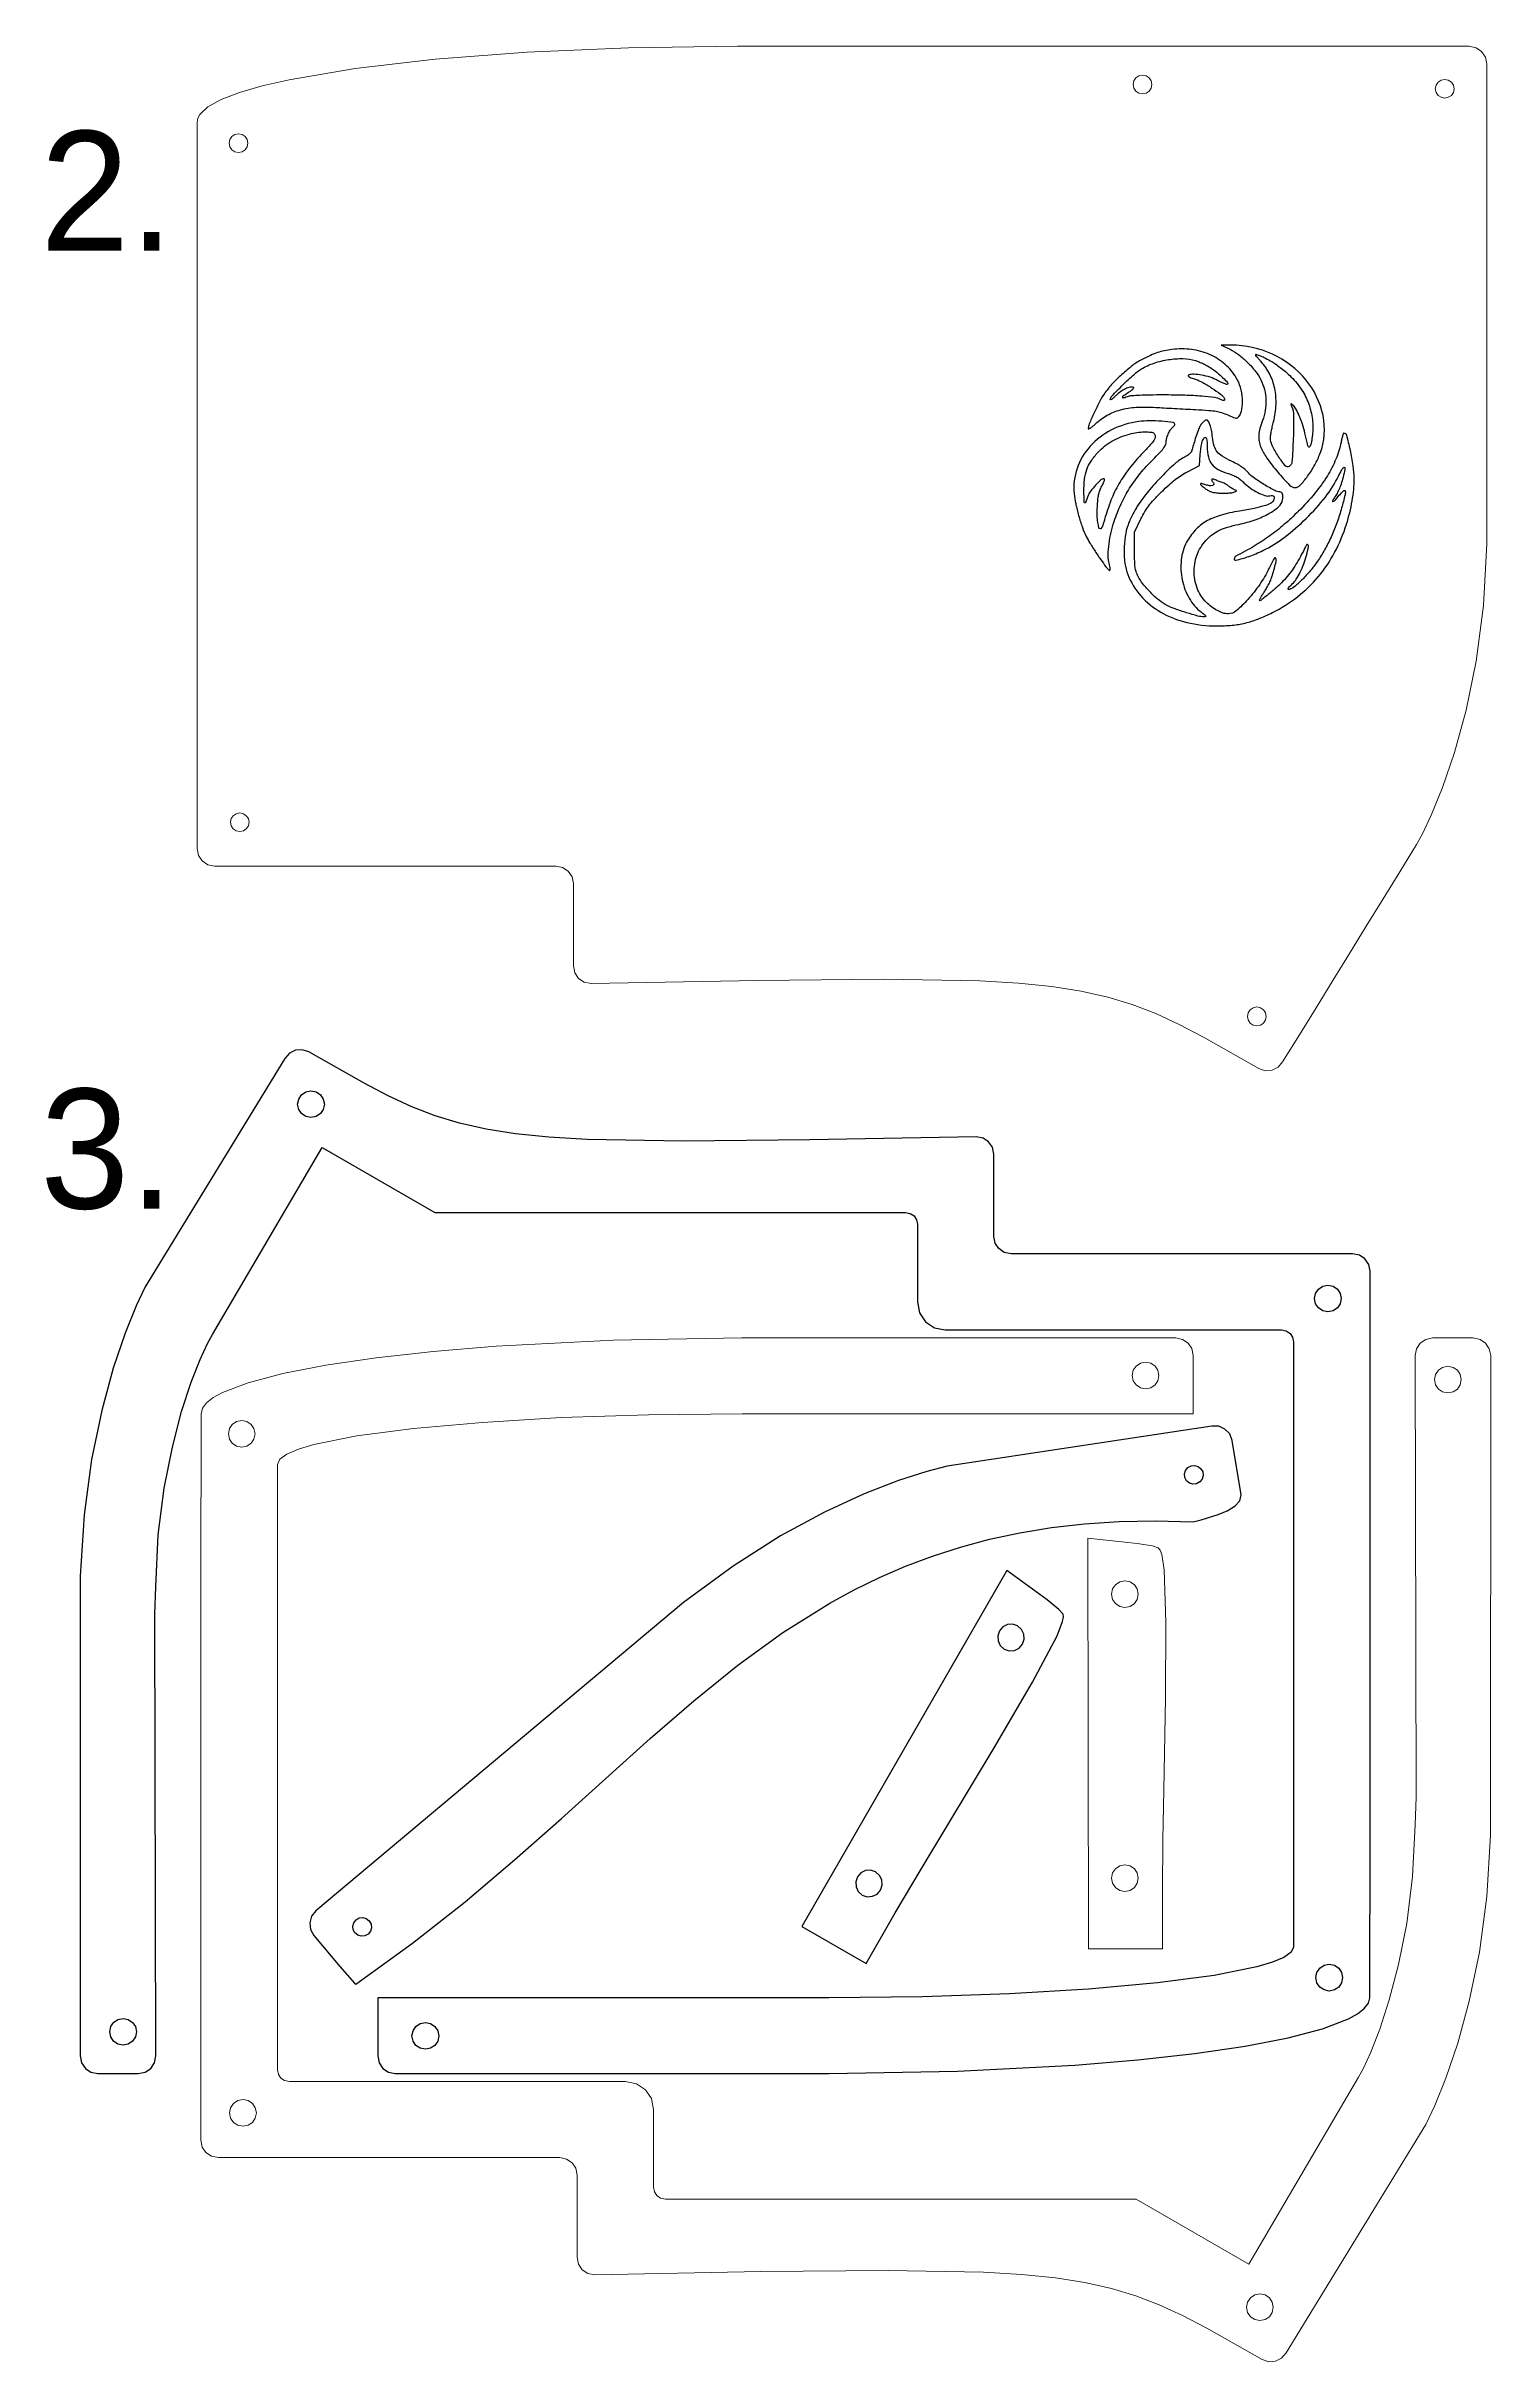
# Model space of a CAD drawing. Extents: x -110 to 546, y -59 to 410.
# Drawn here: x 0.8 to 181.7, y -49.5 to 240.6 of the extents above; entities that cross this region are included whole.
import ezdxf

# ---------------------------------------------------------------- set-up
doc = ezdxf.new("R2010")
doc.units = 0
doc.header["$MEASUREMENT"] = 0
doc.layers.get('0').update_dxf_attribs({"lineweight": 25, "true_color": 0xffffff})
doc.layers.add('Layer 1', color=7, linetype='BYLAYER', lineweight=5, true_color=0xffffff)
doc.styles.add('textstyle2', font='')
doc.styles.add('textstyle3', font='')
doc.styles.get('textstyle2').set_extended_font_data('Lexend Medium')
doc.styles.get('textstyle3').set_extended_font_data('Lexend Medium')

msp = doc.modelspace()

# ---------------------------------------------------------------- texts
at = {"char_height": 1, "attachment_point": 1}
for s, insert, style in [('\\C7;\\H15;2.', (0, 230), 'textstyle2'), ('\\C7;\\H15;3.', (0, 110), 'textstyle3')]:
    msp.add_mtext(s, dxfattribs=dict(at, insert=insert, style=style))

# ---------------------------------------------------------------- linework, layer by layer
for p, q in [((30.63, 113.8), (13.13, 85.19)), ((31.2, 114.46), (30.63, 113.8)), ((31.95, 114.83), (31.2, 114.46)), ((32.79, 114.89), (31.95, 114.83)), ((33.62, 114.62), (32.79, 114.89)), ((40.55, 110.69), (33.62, 114.62)), ((43.59, 109.11), (40.55, 110.69)), ((32.24, 108.07), (32.37, 108.72)), ((32.37, 107.42), (32.24, 108.07)), ((32.37, 108.72), (32.73, 109.26)), ((32.73, 106.89), (32.37, 107.42)), ((32.73, 109.26), (33.26, 109.62)), ((33.26, 109.62), (33.91, 109.75)), ((33.91, 109.75), (34.56, 109.62)), ((34.56, 109.62), (35.1, 109.26)), ((35.1, 109.26), (35.45, 108.72)), ((35.45, 107.42), (35.1, 106.89)), ((35.45, 108.72), (35.59, 108.07)), ((35.59, 108.07), (35.45, 107.42)), ((35.59, 108.07), (35.59, 108.07)), ((46.52, 107.76), (43.59, 109.11)), ((49.45, 106.63), (46.52, 107.76)), ((33.26, 106.53), (32.73, 106.89)), ((33.91, 106.4), (33.26, 106.53)), ((34.56, 106.53), (33.91, 106.4)), ((35.1, 106.89), (34.56, 106.53)), ((52.52, 105.7), (49.45, 106.63)), ((55.84, 104.95), (52.52, 105.7)), ((59.53, 104.37), (55.84, 104.95)), ((21.56, 79.23), (35.32, 102.66)), ((35.32, 102.66), (49.43, 94.51)), ((63.71, 103.95), (59.53, 104.37)), ((68.52, 103.66), (63.71, 103.95)), ((80.49, 103.45), (68.52, 103.66)), ((96.4, 103.6), (80.49, 103.45)), ((117.23, 104), (96.4, 103.6)), ((118.08, 103.83), (117.23, 104)), ((118.78, 103.37), (118.08, 103.83)), ((119.25, 102.67), (118.78, 103.37)), ((119.42, 101.81), (119.25, 102.67)), ((119.42, 91.51), (119.42, 101.81)), ((49.43, 94.51), (108.38, 94.51)), ((108.38, 94.51), (108.97, 94.39)), ((108.97, 94.39), (109.44, 94.07)), ((109.44, 94.07), (109.75, 93.6)), ((109.75, 93.6), (109.86, 93.03)), ((109.86, 93.03), (109.86, 83.29)), ((119.59, 90.66), (119.42, 91.51)), ((120.05, 89.97), (119.59, 90.66)), ((120.74, 89.49), (120.05, 89.97)), ((121.61, 89.32), (120.74, 89.49)), ((164.36, 89.32), (121.61, 89.32)), ((165.21, 89.15), (164.36, 89.32)), ((165.91, 88.69), (165.21, 89.15)), ((166.38, 88), (165.91, 88.69)), ((166.55, 87.13), (166.38, 88)), ((166.55, 17.04), (166.55, 87.13)), ((13.13, 85.19), (12, 82.79)), ((159.6, 83.72), (159.73, 84.37)), ((159.73, 84.37), (160.09, 84.91)), ((160.09, 84.91), (160.62, 85.26)), ((160.62, 85.26), (161.27, 85.4)), ((161.27, 85.4), (161.92, 85.26)), ((161.92, 85.26), (162.46, 84.91)), ((162.46, 84.91), (162.82, 84.37)), ((162.82, 84.37), (162.95, 83.72)), ((12, 82.79), (10.62, 79.37)), ((109.86, 83.29), (110.13, 81.92)), ((110.13, 81.92), (110.88, 80.82)), ((159.73, 83.07), (159.6, 83.72)), ((160.09, 82.54), (159.73, 83.07)), ((160.62, 82.18), (160.09, 82.54)), ((161.27, 82.05), (160.62, 82.18)), ((161.92, 82.18), (161.27, 82.05)), ((162.46, 82.54), (161.92, 82.18)), ((162.82, 83.07), (162.46, 82.54)), ((162.95, 83.72), (162.82, 83.07)), ((162.95, 83.72), (162.95, 83.72)), ((10.62, 79.37), (9.14, 75)), ((20.96, 78.1), (21.56, 79.23)), ((110.88, 80.82), (111.99, 80.07)), ((111.99, 80.07), (113.35, 79.8)), ((113.35, 79.8), (155.47, 79.8)), ((155.47, 79.8), (156.06, 79.68)), ((156.06, 79.68), (156.53, 79.36)), ((156.53, 79.36), (156.84, 78.89)), ((156.84, 78.89), (156.96, 78.31)), ((18.91, 73.24), (20.04, 76.09)), ((20.04, 76.09), (20.96, 78.1)), ((156.96, 78.31), (156.95, 2.47)), ((9.14, 75), (7.7, 69.71)), ((17.71, 69.57), (18.91, 73.24)), ((7.7, 69.71), (6.43, 63.57)), ((16.55, 65.12), (17.71, 69.57)), ((146.74, 67.72), (113.58, 62.74)), ((147.62, 67.71), (146.74, 67.72)), ((148.38, 67.37), (147.62, 67.71)), ((148.97, 66.76), (148.38, 67.37)), ((149.29, 65.95), (148.97, 66.76)), ((15.53, 59.97), (16.55, 65.12)), ((150.42, 59.13), (149.29, 65.95)), ((6.43, 63.57), (5.51, 56.62)), ((111.02, 62.06), (107.51, 60.92)), ((113.58, 62.74), (111.02, 62.06)), ((143.31, 61.75), (143.43, 62.18)), ((143.35, 61.3), (143.31, 61.75)), ((143.58, 60.89), (143.35, 61.3)), ((143.43, 62.18), (143.72, 62.54)), ((143.72, 62.54), (144.13, 62.77)), ((144.13, 62.77), (144.58, 62.81)), ((144.58, 62.81), (145.01, 62.69)), ((145.01, 62.69), (145.37, 62.4)), ((145.52, 61.11), (145.23, 60.75)), ((145.37, 62.4), (145.6, 61.99)), ((145.64, 61.54), (145.52, 61.11)), ((145.6, 61.99), (145.64, 61.54)), ((14.79, 54.11), (15.53, 59.97)), ((103.21, 59.24), (98.22, 56.95)), ((107.51, 60.92), (103.21, 59.24)), ((143.94, 60.6), (143.58, 60.89)), ((144.37, 60.48), (143.94, 60.6)), ((144.82, 60.52), (144.37, 60.48)), ((145.23, 60.75), (144.82, 60.52)), ((145.23, 60.75), (145.23, 60.75)), ((149.62, 57.72), (150.26, 58.39)), ((150.26, 58.39), (150.42, 59.13)), ((5.51, 56.62), (5.01, 48.93)), ((98.22, 56.95), (92.7, 53.97)), ((126.66, 55.02), (130.8, 55.49)), ((130.8, 55.49), (135.13, 55.77)), ((135.13, 55.77), (139.66, 55.85)), ((139.66, 55.85), (144.4, 55.74)), ((144.4, 55.74), (145.39, 55.98)), ((144.4, 55.74), (144.4, 55.74)), ((145.39, 55.98), (147.54, 56.65)), ((147.54, 56.65), (148.66, 57.14)), ((148.66, 57.14), (149.62, 57.72)), ((14.47, 47.62), (14.79, 54.11)), ((92.7, 53.97), (86.79, 50.21)), ((111.74, 51.46), (115.24, 52.59)), ((115.24, 52.59), (118.89, 53.57)), ((118.89, 53.57), (122.69, 54.38)), ((122.69, 54.38), (126.66, 55.02)), ((86.79, 50.21), (80.58, 45.64)), ((121.04, 49.64), (95.4, 5.06)), ((105.1, 48.77), (108.36, 50.19)), ((108.36, 50.19), (111.74, 51.46)), ((126.09, 45.99), (121.04, 49.64)), ((5.01, 48.93), (5.01, -11.18)), ((14.36, 44.17), (14.47, 47.62)), ((98.88, 45.55), (101.94, 47.22)), ((101.94, 47.22), (105.1, 48.77)), ((14.47, -11.18), (14.36, 44.17)), ((80.58, 45.64), (34.53, 7)), ((93, 41.86), (98.88, 45.55)), ((127.59, 44.78), (126.09, 45.99)), ((128.1, 44.19), (127.59, 44.78)), ((128.05, 43.25), (128.16, 43.83)), ((128.16, 43.83), (128.1, 44.19)), ((87.35, 37.77), (93, 41.86)), ((120.13, 42.09), (119.92, 41.46)), ((119.92, 41.46), (119.96, 40.82)), ((119.96, 40.82), (120.24, 40.24)), ((120.57, 42.59), (120.13, 42.09)), ((121.14, 42.87), (120.57, 42.59)), ((121.78, 42.92), (121.14, 42.87)), ((122.41, 42.7), (121.78, 42.92)), ((122.91, 42.26), (122.41, 42.7)), ((123.19, 41.69), (122.91, 42.26)), ((123.03, 40.42), (123.24, 41.05)), ((123.24, 41.05), (123.19, 41.69)), ((124.27, 35.64), (127.35, 41.45)), ((127.35, 41.45), (128.05, 43.25)), ((81.85, 33.33), (87.35, 37.77)), ((120.24, 40.24), (120.74, 39.8)), ((120.74, 39.8), (121.37, 39.59)), ((121.37, 39.59), (122.01, 39.64)), ((122.01, 39.64), (122.59, 39.92)), ((122.59, 39.92), (123.03, 40.42)), ((123.03, 40.42), (123.03, 40.42)), ((119.46, 27.45), (124.27, 35.64)), ((76.4, 28.61), (81.85, 33.33)), ((65.27, 18.58), (76.4, 28.61)), ((113.53, 17.59), (119.46, 27.45)), ((59.41, 13.38), (65.27, 18.58)), ((110.33, 12.24), (113.53, 17.59)), ((166.52, -3.88), (166.55, 17.04)), ((166.55, 17.04), (166.55, 17.04)), ((53.23, 8.15), (59.41, 13.38)), ((102.78, 11.78), (102.34, 11.28)), ((103.36, 12.06), (102.78, 11.78)), ((104, 12.11), (103.36, 12.06)), ((104.63, 11.89), (104, 12.11)), ((105.12, 11.45), (104.63, 11.89)), ((107.08, 6.74), (110.33, 12.24)), ((102.34, 11.28), (102.13, 10.65)), ((102.13, 10.65), (102.17, 10.01)), ((102.17, 10.01), (102.45, 9.43)), ((102.45, 9.43), (102.95, 8.99)), ((102.95, 8.99), (103.58, 8.78)), ((103.58, 8.78), (104.22, 8.83)), ((104.22, 8.83), (104.8, 9.11)), ((104.8, 9.11), (105.24, 9.61)), ((105.41, 10.88), (105.12, 11.45)), ((105.24, 9.61), (105.45, 10.24)), ((105.24, 9.61), (105.24, 9.61)), ((105.45, 10.24), (105.41, 10.88)), ((33.99, 6.33), (33.76, 5.52)), ((34.53, 7), (33.99, 6.33)), ((39.26, 5.52), (39.55, 5.89)), ((39.55, 5.89), (39.96, 6.11)), ((39.96, 6.11), (40.41, 6.16)), ((40.41, 6.16), (40.84, 6.03)), ((40.84, 6.03), (41.21, 5.74)), ((46.63, 2.94), (53.23, 8.15)), ((103.43, 0.42), (107.08, 6.74)), ((33.76, 5.52), (33.85, 4.68)), ((33.85, 4.68), (34.26, 3.92)), ((34.26, 3.92), (37.53, 0.03)), ((39.14, 5.09), (39.26, 5.52)), ((39.18, 4.64), (39.14, 5.09)), ((39.41, 4.23), (39.18, 4.64)), ((39.77, 3.94), (39.41, 4.23)), ((39.52, -2.17), (46.63, 2.94)), ((40.2, 3.82), (39.77, 3.94)), ((40.65, 3.87), (40.2, 3.82)), ((41.06, 4.09), (40.65, 3.87)), ((41.35, 4.45), (41.06, 4.09)), ((41.06, 4.09), (41.06, 4.09)), ((41.21, 5.74), (41.43, 5.33)), ((41.48, 4.89), (41.35, 4.45)), ((41.43, 5.33), (41.48, 4.89)), ((95.4, 5.06), (103.43, 0.42)), ((37.53, 0.03), (39.34, -2.05)), ((154.34, 0.57), (152.38, -0.01)), ((155.77, 1.18), (154.34, 0.57)), ((156.65, 1.81), (155.77, 1.18)), ((156.95, 2.47), (156.65, 1.81)), ((160.26, -0.18), (160.79, 0.18)), ((160.79, 0.18), (161.44, 0.31)), ((161.44, 0.31), (162.09, 0.18)), ((162.09, 0.18), (162.62, -0.18)), ((39.34, -2.05), (39.52, -2.19)), ((39.52, -2.19), (39.52, -2.17)), ((131.3, -2.8), (121.41, -3.39)), ((139.92, -2.03), (131.3, -2.8)), ((147.02, -1.09), (139.92, -2.03)), ((152.38, -0.01), (147.02, -1.09)), ((159.77, -1.36), (159.9, -0.71)), ((159.9, -2.01), (159.77, -1.36)), ((159.9, -0.71), (160.26, -0.18)), ((160.26, -2.55), (159.9, -2.01)), ((160.79, -2.9), (160.26, -2.55)), ((162.62, -2.55), (162.09, -2.9)), ((162.62, -0.18), (162.98, -0.71)), ((162.98, -2.01), (162.62, -2.55)), ((162.98, -0.71), (163.11, -1.36)), ((163.11, -1.36), (162.98, -2.01)), ((163.11, -1.36), (163.11, -1.36)), ((98.75, -3.88), (42.27, -3.88)), ((42.27, -3.88), (42.27, -11.18)), ((110.48, -3.75), (98.75, -3.88)), ((121.41, -3.39), (110.48, -3.75)), ((161.44, -3.04), (160.79, -2.9)), ((162.09, -2.9), (161.44, -3.04)), ((164.99, -5.9), (165.83, -5.24)), ((165.83, -5.24), (166.34, -4.57)), ((166.34, -4.57), (166.52, -3.88)), ((8.7, -8.15), (8.83, -7.5)), ((8.83, -8.8), (8.7, -8.15)), ((8.83, -7.5), (9.19, -6.97)), ((9.19, -6.97), (9.72, -6.61)), ((9.72, -6.61), (10.37, -6.48)), ((10.37, -6.48), (11.02, -6.61)), ((11.02, -6.61), (11.56, -6.97)), ((11.56, -6.97), (11.92, -7.5)), ((11.92, -7.5), (12.05, -8.15)), ((12.05, -8.15), (11.92, -8.8)), ((12.05, -8.15), (12.05, -8.15)), ((46.56, -8.67), (46.69, -8.02)), ((46.69, -9.32), (46.56, -8.67)), ((46.69, -8.02), (47.05, -7.48)), ((47.05, -7.48), (47.59, -7.12)), ((47.59, -7.12), (48.24, -6.99)), ((48.24, -6.99), (48.89, -7.12)), ((48.89, -7.12), (49.42, -7.48)), ((49.42, -7.48), (49.78, -8.02)), ((49.78, -8.02), (49.91, -8.67)), ((49.91, -8.67), (49.78, -9.32)), ((49.91, -8.67), (49.91, -8.67)), ((156.28, -8.91), (160.61, -7.77)), ((160.61, -7.77), (163.83, -6.54)), ((163.83, -6.54), (164.99, -5.9)), ((5.01, -11.18), (5.19, -12.03)), ((9.19, -9.34), (8.83, -8.8)), ((9.72, -9.69), (9.19, -9.34)), ((10.37, -9.83), (9.72, -9.69)), ((11.02, -9.69), (10.37, -9.83)), ((11.56, -9.34), (11.02, -9.69)), ((11.92, -8.8), (11.56, -9.34)), ((14.3, -12.03), (14.47, -11.18)), ((42.27, -11.18), (42.44, -12.05)), ((47.05, -9.85), (46.69, -9.32)), ((47.59, -10.21), (47.05, -9.85)), ((48.24, -10.34), (47.59, -10.21)), ((48.89, -10.21), (48.24, -10.34)), ((49.42, -9.85), (48.89, -10.21)), ((49.78, -9.32), (49.42, -9.85)), ((137.47, -11.68), (144.61, -10.88)), ((144.61, -10.88), (150.91, -9.95)), ((150.91, -9.95), (156.28, -8.91)), ((5.19, -12.03), (5.66, -12.73)), ((5.66, -12.73), (6.35, -13.2)), ((6.35, -13.2), (7.2, -13.37)), ((7.2, -13.37), (12.28, -13.37)), ((12.28, -13.37), (13.14, -13.2)), ((13.14, -13.2), (13.84, -12.73)), ((13.84, -12.73), (14.3, -12.03)), ((42.44, -12.05), (42.91, -12.74)), ((42.91, -12.74), (43.61, -13.2)), ((43.61, -13.2), (44.45, -13.37)), ((44.45, -13.37), (98.82, -13.37)), ((98.82, -13.37), (114.9, -13.1)), ((114.9, -13.1), (129.58, -12.35)), ((129.58, -12.35), (137.47, -11.68))]:
    msp.add_line(p, q)
at = {"color": 5, "true_color": 0x0000ff}
for points in [[(149.01, 202.65, -0.052586), (150.08, 201.99, -0.031693), (151.21, 201.01, -0.031648), (152.2, 199.89, -0.051154), (152.88, 198.81, -0.052531), (153.32, 197.6, -0.051989), (153.51, 196.32, -0.051397), (153.42, 195.01, -0.049095), (153.08, 193.73, 0.027071), (152.76, 192.72, 0.047825), (152.62, 191.87, 0.05601), (152.66, 191.1, 0.05869), (152.87, 190.38, 0.056823), (153.63, 189.01, 0.020415), (155, 187.26, 0.013846), (156.47, 185.63, 0.205559), (157.16, 185.33, 0.20915), (157.79, 185.61, 0.028544), (158.72, 186.74, 0.031822), (159.63, 188.17, 0.037293), (160.3, 189.63, 0.140913), (160.66, 194.34, 0.121877), (158.51, 198.82, 0.112852), (154.34, 202.03, 0.108402), (149.13, 203.18), (147.91, 203.18)], [(141.74, 202.63, 0.021416), (140.79, 202.47, 0.028277), (139.94, 202.23, 0.025595), (139.06, 201.89, 0.013536), (138, 201.38, 0.042504), (136.8, 200.62, 0.022333), (135.45, 199.49, 0.022256), (134.18, 198.23, 0.036844), (133.24, 197.04, 0.029866), (132.66, 196.07, 0.012216), (131.98, 194.68, 0.008749), (131.38, 193.3, 0.095306), (131.26, 192.71, 0.546801), (131.32, 192.67, 0.041861), (131.53, 192.78, 0.028123), (131.83, 193.01, 0.013668), (132.18, 193.32, -0.060301), (133.63, 194.38, -0.061454), (135.28, 195.06, -0.052645), (137.26, 195.38, -0.029227), (139.71, 195.37, 0.001164), (140.73, 195.31, 0.000535), (142.05, 195.24, 0.000529), (143.44, 195.16, 0.000733), (144.69, 195.1, -0.004485), (146.37, 195, -0.024068), (147.28, 194.89, -0.038649), (147.96, 194.72, -0.025833), (148.72, 194.43, 0.005668), (149.45, 194.11, 0.06691), (149.75, 194.03, 0.177373), (149.95, 194.07, 0.092553), (150.13, 194.24, 0.122046), (150.51, 195.16, 0.053548), (150.56, 196.48, 0.0512), (150.31, 197.89, 0.067061), (149.8, 199.09, 0.079435), (148.37, 200.78, 0.074893), (146.46, 201.99, 0.071548), (144.2, 202.62, 0.062987)], [(144.7, 201.23, -0.024427), (145.15, 201.07, -0.013925), (145.68, 200.84, -0.013883), (146.19, 200.57, -0.022292), (146.62, 200.32, -0.024315), (147.4, 199.74, -0.024077), (148.12, 199.09, -0.017054), (148.69, 198.49, -0.395866), (148.68, 198.28, -0.281029), (148.58, 198.25, -0.013728), (148.26, 198.37, -0.018919), (147.87, 198.53, -0.012167), (147.44, 198.75, 0.042961), (146.52, 199.15, 0.033852), (145.47, 199.41, 0.03438), (144.49, 199.53, 0.10325), (143.83, 199.42, 0.338007), (143.77, 199.33, 0.234176), (143.84, 199.23, 0.048232), (144.12, 199.09, 0.008257), (144.69, 198.89, -0.045337), (145.59, 198.49, -0.018174), (146.75, 197.79, -0.015771), (147.83, 197.04, -0.093969), (148.29, 196.54, -0.110977), (148.35, 196.35, -0.342591), (148.28, 196.25, -0.170979), (148.1, 196.25, -0.044045), (147.83, 196.36, 0.090533), (147.08, 196.6, 0.012977), (145.47, 196.77, 0.012557), (143.34, 196.89, 0.006243), (140.64, 196.93, 0.00404), (138.98, 196.92, 0.008274), (137.69, 196.88, 0.008191), (136.7, 196.82, 0.065085), (136.26, 196.73, -0.021984), (135.69, 196.55, -0.514141), (135.57, 196.64, -0.222013), (135.69, 196.85, -0.013469), (136.3, 197.26, 0.017603), (136.62, 197.48, 0.037896), (136.84, 197.67, 0.066691), (136.95, 197.81, 0.47273), (136.92, 197.88, 0.140908), (136.5, 197.9, 0.049687), (135.92, 197.7, 0.04508), (135.3, 197.34, 0.04213), (134.74, 196.87, -0.013673), (134.46, 196.6, -0.028422), (134.23, 196.42, -0.043719), (134.06, 196.32, -0.550557), (134.02, 196.35, -0.195265), (134.19, 196.78, -0.005644), (135.59, 198.19, -0.011337), (136.99, 199.5, -0.04722), (137.91, 200.19, -0.053934), (139.49, 200.92, -0.043849), (141.31, 201.36, -0.044777), (143.12, 201.48, -0.065497)], [(154.24, 201.11, -0.025198), (154.71, 200.81, -0.010477), (155.31, 200.36, -0.010335), (155.94, 199.85, -0.013152), (156.49, 199.35, -0.052329), (157.84, 197.78, -0.057751), (158.78, 196.02, -0.058432), (159.29, 194.11, -0.055775), (159.35, 192.1, -0.011388), (159.29, 191.6, -0.013103), (159.22, 191.12, -0.012242), (159.14, 190.73, -0.070855), (159.06, 190.53, -0.148643), (158.93, 190.4, -0.436086), (158.82, 190.44, -0.041305), (158.7, 190.79, -0.001535), (158.39, 192.14, 0.022045), (158.08, 193.26, 0.023191), (157.68, 194.33, 0.023188), (157.26, 195.21, 0.098003), (156.88, 195.66, 0.007238), (156.7, 195.81, 0.341336), (156.66, 195.81, 0.330003), (156.64, 195.76, 0.007007), (156.73, 195.54, -0.097545), (156.98, 194.29, -0.011672), (156.93, 191.47, -0.007255), (156.77, 188.55, -0.241211), (156.42, 187.97, -0.376445), (155.93, 188.05, -0.026392), (155.06, 189.25, -0.031584), (154.29, 190.6, -0.113497), (154.07, 191.56, -0.041088), (154.09, 191.82, -0.00597), (154.18, 192.33, -0.006725), (154.31, 192.94, -0.005715), (154.46, 193.58, 0.047916), (154.77, 195.75, 0.062723), (154.61, 197.75, 0.066854), (153.98, 199.54, 0.065889), (152.9, 201.11, -0.007005), (152.64, 201.4, -0.010315), (152.43, 201.66, -0.005965), (152.25, 201.88, -0.161784), (152.23, 201.95, -0.513535), (152.32, 202.02, -0.017646), (152.82, 201.83, -0.019846), (153.46, 201.53, -0.010704)], [(137.58, 193.6, 0.08186), (134.18, 192.56, 0.094856), (131.49, 190.51, 0.100956), (129.86, 187.73, 0.105877), (129.48, 184.58, 0.029828), (129.68, 183.33, 0.016031), (130.05, 181.81, 0.016029), (130.52, 180.33, 0.032127), (131.01, 179.2, 0.021062), (131.47, 178.37, 0.007327), (132.21, 177.21, 0.007464), (133, 176.05, 0.017011), (133.63, 175.21, 0.050239), (133.88, 174.96, 0.55275), (133.99, 175, 0.109624), (134, 175.28, 0.007998), (133.84, 176.03, -0.066918), (133.75, 176.95, -0.022615), (133.86, 178.28, -0.022319), (134.12, 179.74, -0.026133), (134.5, 181.09, -0.027548), (135.37, 183.28, -0.031876), (136.44, 185.25, -0.031608), (137.76, 187.09, -0.026274), (139.38, 188.86, 0.007393), (140.17, 189.66, 0.02491), (140.65, 190.21, 0.037723), (140.93, 190.63, 0.12889), (141.01, 190.94, -0.062726), (141.07, 191.43, -0.036324), (141.26, 192, -0.036467), (141.52, 192.52, -0.084404), (141.81, 192.85, 0.026233), (141.92, 192.96, 0.030537), (142.02, 193.07, 0.031902), (142.09, 193.18, 0.131716), (142.11, 193.25, 0.378308), (141.9, 193.49, 0.011798), (140.46, 193.64, 0.020791), (138.92, 193.69, 0.031975)], [(139.5, 192.1, -0.180373), (139.65, 191.77, -0.14981), (139.56, 191.38, -0.052909), (139.15, 190.81, -0.006586), (138.11, 189.69, 0.024248), (136.38, 187.7, 0.035608), (135.09, 185.78, 0.036446), (134.1, 183.73, 0.027151), (133.31, 181.34, -0.01264), (133.17, 180.89, -0.019685), (133.03, 180.51, -0.01469), (132.89, 180.21, -0.284573), (132.81, 180.16, -0.333831), (132.6, 180.31, -0.035283), (132.46, 180.96, -0.031444), (132.38, 181.86, -0.017107), (132.4, 182.96, -0.012316), (132.46, 183.81, -0.030633), (132.55, 184.42, -0.037126), (132.71, 184.95, -0.027901), (132.96, 185.49, 0.011966), (133.17, 185.92, 0.042958), (133.27, 186.2, 0.098273), (133.28, 186.37, 0.375822), (133.21, 186.43, 0.188652), (132.85, 186.29, 0.018354), (132.18, 185.63, 0.023491), (131.56, 184.9, 0.075492), (131.25, 184.34, -0.004422), (130.91, 183.44, -0.522171), (130.8, 183.41, -0.209754), (130.73, 183.57, -0.002199), (130.72, 184.82, -0.028783), (130.79, 186.38, -0.058195), (131.07, 187.58, -0.062727), (131.6, 188.63, -0.038937), (132.45, 189.71, -0.035915), (133.29, 190.5, -0.037747), (134.21, 191.14, -0.036737), (135.25, 191.64, -0.030723), (136.41, 192.03, -0.029505), (137.35, 192.22, -0.029582), (138.31, 192.3, -0.027713), (139.13, 192.27, -0.176279)], [(145.44, 193.31, 0.056535), (145.2, 192.92, 0.023717), (144.96, 192.35, 0.013586), (144.66, 191.46, 0.002855), (144.2, 189.88, -0.115593), (144.12, 189.73, -0.031794), (143.92, 189.54, -0.030338), (143.67, 189.35, -0.027575), (143.38, 189.18, 0.063666), (142.13, 188.33, 0.018815), (140.46, 186.73, 0.019296), (138.78, 184.85, 0.026974), (137.44, 183.05, 0.019328), (137.13, 182.54, 0.010872), (136.79, 181.9, 0.010838), (136.48, 181.24, 0.017394), (136.24, 180.66, 0.0518), (135.88, 179.21, 0.034183), (135.75, 177.49, 0.034473), (135.85, 175.81, 0.060074), (136.2, 174.45, 0.0887), (137.83, 171.77, 0.080534), (140.34, 169.72, 0.073632), (143.59, 168.43, 0.057606), (147.35, 167.99, 0.023256), (149.27, 168.08, 0.035908), (150.91, 168.35, 0.035059), (152.51, 168.86, 0.020888), (154.35, 169.68, 0.050744), (157.45, 171.63, 0.052812), (160.05, 174.14, 0.051808), (162.11, 177.19, 0.045607), (163.6, 180.73, 0.018011), (164, 182.17, 0.017378), (164.31, 183.65, 0.017933), (164.5, 185.1, 0.023637), (164.56, 186.42, 0.035278), (164.44, 188.06, 0.019993), (164.08, 190.02, 0.010956), (163.63, 191.87, 0.338607), (163.27, 192.14, 0.313661), (163.21, 192.09, 0.01178), (163.11, 191.8, 0.017548), (163.01, 191.43, 0.010994), (162.91, 190.99, -0.049818), (162.27, 188.89, -0.040068), (161.2, 186.79, -0.035082), (159.65, 184.63, -0.022954), (157.59, 182.37, -0.017542), (155.77, 180.68, -0.022927), (153.99, 179.27, -0.022326), (152.05, 178, -0.015343), (149.75, 176.73, 0.260644), (149.53, 176.4, 0.499888), (149.73, 176.23, 0.035294), (151.38, 176.7, 0.027231), (153.11, 177.43, 0.04789), (155.81, 179.09, 0.032422), (158.56, 181.46, 0.032566), (160.95, 184.14, 0.051043), (162.6, 186.76, -0.012356), (163, 187.53, -0.088898), (163.27, 187.85, -0.626072), (163.39, 187.8, -0.064394), (163.35, 187.4, -0.011618), (163.1, 186.38, -0.019841), (162.84, 185.55, -0.023764), (162.56, 184.87, -0.039608), (162.25, 184.33, 0.01048), (161.83, 183.67, 0.60841), (161.89, 183.58, 0.195442), (162.1, 183.68, 0.007236), (162.7, 184.36, -0.026434), (163.26, 184.95, -0.596429), (163.44, 184.89, -0.107167), (163.42, 184.43, -0.004154), (162.98, 182.77, -0.018707), (162.43, 181.01, -0.01917), (161.75, 179.31, -0.019645), (160.96, 177.72, -0.022383), (160.08, 176.26, -0.024232), (159.28, 175.17, -0.018923), (158.31, 174.07, -0.018681), (157.35, 173.13, -0.061323), (156.63, 172.62, -0.08263), (156.37, 172.54, -0.548819), (156.3, 172.62, -0.113396), (156.43, 172.87, -0.019962), (156.81, 173.25, 0.057326), (157.31, 173.87, 0.028896), (157.81, 174.74, 0.027057), (158.25, 175.76, 0.026428), (158.59, 176.83, 0.007132), (158.85, 177.94, 0.274471), (158.77, 178.17, 0.478108), (158.6, 178.14, 0.009432), (158.12, 177.23, -0.014141), (157.55, 176.18, -0.017806), (156.97, 175.25, -0.018602), (156.34, 174.39, -0.018387), (155.64, 173.58, -0.025507), (154.93, 172.88, -0.011156), (153.92, 172.03, -0.003557), (152.86, 171.18, -0.379657), (152.69, 171.19, -0.333358), (152.69, 171.25, -0.004818), (152.86, 171.55, -0.010972), (153.08, 171.92, -0.006744), (153.35, 172.33, 0.020021), (153.64, 172.81, 0.014549), (153.94, 173.37, 0.014741), (154.18, 173.92, 0.030966), (154.33, 174.36, 0.005464), (154.79, 176.06, 0.190488), (154.74, 176.46, 0.596149), (154.54, 176.46, 0.009196), (153.88, 175.17, -0.037756), (152.73, 173.19, -0.033486), (151.26, 171.32, -0.031894), (149.78, 169.88, -0.180992), (148.76, 169.51, -0.078539), (148.14, 169.61, -0.041744), (147.43, 169.92, -0.038483), (146.7, 170.38, -0.036264), (146.03, 170.96, -0.106539), (144.89, 172.74, -0.094808), (144.52, 174.91, -0.093237), (144.97, 177.1, -0.09886), (146.18, 178.91, -0.039591), (146.93, 179.55, -0.049298), (147.71, 180, -0.039326), (148.7, 180.37, -0.01528), (150.11, 180.72, 0.030573), (152.17, 181.29, 0.044645), (153.88, 182.07, 0.053581), (155.1, 182.93, 0.165315), (155.59, 183.8, 0.04041), (155.64, 184.21, 0.092858), (155.59, 184.52, 0.14403), (155.45, 184.71, 0.165376), (155.25, 184.78, -0.125073), (154.62, 184.94, -0.012159), (153.26, 185.72, -0.014846), (151.95, 186.57, -0.073941), (151.31, 187.17, 0.045064), (150.96, 187.53, 0.030041), (150.51, 187.89, 0.024846), (149.93, 188.25, 0.013973), (149.19, 188.62, -0.02641), (148.04, 189.25, -0.086673), (147.39, 189.82, -0.099345), (147.03, 190.53, -0.041321), (146.82, 191.6, 0.01705), (146.68, 192.52, 0.037433), (146.5, 193.21, 0.050305), (146.29, 193.66, 0.265816), (146.06, 193.79, 0.13067), (145.94, 193.76, 0.034744), (145.78, 193.65, 0.032779), (145.6, 193.5, 0.028647)], [(146.16, 190.48, 0.052617), (146.3, 189.16, 0.113874), (146.73, 188.24, 0.109743), (147.53, 187.58, 0.046746), (148.82, 187.07, -0.025947), (149.38, 186.88, -0.037246), (149.86, 186.64, -0.03672), (150.29, 186.34, -0.024266), (150.75, 185.93, 0.041096), (151.56, 185.25, 0.03709), (152.5, 184.69, 0.037982), (153.38, 184.32, 0.141155), (153.98, 184.3, -0.07497), (154.31, 184.33, -0.217508), (154.51, 184.23, -0.21688), (154.56, 184.01, -0.074588), (154.45, 183.69, -0.161162), (154.09, 183.35, -0.035462), (153.28, 183.03, -0.025326), (152.04, 182.72, -0.008399), (150.21, 182.39, 0.02981), (147.76, 181.83, 0.062527), (145.97, 181.06, 0.074758), (144.63, 179.97, 0.062587), (143.58, 178.48, 0.096721), (142.9, 176.27, 0.077411), (143.02, 173.77, 0.078039), (143.9, 171.45, 0.101382), (145.39, 169.74, -0.004619), (145.87, 169.37, -0.097134), (145.99, 169.23, -0.507574), (145.96, 169.16, -0.051772), (145.73, 169.14, -0.064526), (145, 169.23, -0.009811), (143.57, 169.64, -0.011625), (142.13, 170.12, -0.031394), (141.14, 170.54, -0.053337), (140.17, 171.17, -0.026304), (139.08, 172.16, -0.026288), (138.11, 173.25, -0.056132), (137.5, 174.2, -0.031871), (137.25, 174.8, -0.047189), (137.12, 175.35, -0.029101), (137.07, 176.08, -0.005396), (137.05, 177.43), (137.05, 179.75), (137.86, 181.39, -0.017229), (138.36, 182.32, -0.030811), (138.84, 183.05, -0.026134), (139.46, 183.79, -0.009048), (140.43, 184.78, -0.009841), (141.37, 185.68, -0.020689), (142.14, 186.33, -0.024349), (142.88, 186.84, -0.021099), (143.69, 187.31), (145.19, 188.08), (145.29, 189.45, -0.024552), (145.46, 190.85, -0.133049), (145.79, 191.54, -0.627324), (146.06, 191.47, -0.049479)], [(146.71, 186.31, 0.093143), (146.73, 186.23, 0.03528), (146.77, 186.13, 0.033438), (146.84, 186.02, 0.034797), (146.93, 185.92, -0.27979), (146.97, 185.73, -0.260605), (146.82, 185.59, -0.095415), (146.43, 185.56, -0.050072), (145.95, 185.68, 0.014396), (145.42, 185.85, 0.46459), (145.32, 185.78, 0.252829), (145.38, 185.62, 0.0094), (145.9, 185.22, 0.034014), (146.3, 184.95, 0.054159), (146.68, 184.78, 0.04497), (147.14, 184.69, 0.016424), (147.79, 184.63, 0.015075), (148.29, 184.62, 0.015484), (148.79, 184.64, 0.015402), (149.22, 184.68, 0.060994), (149.47, 184.74, 0.007), (149.76, 184.86, 0.225622), (149.81, 184.92, 0.37579), (149.79, 184.97, 0.013984), (149.56, 185.06, -0.03208), (149.4, 185.14, -0.016248), (149.19, 185.25, -0.01607), (148.99, 185.39, -0.023042), (148.83, 185.52, 0.033847), (148.65, 185.65, 0.017532), (148.4, 185.79, 0.017349), (148.15, 185.93, 0.025173), (147.91, 186.02, -0.002679), (147.67, 186.1, -0.002214), (147.42, 186.19, -0.002235), (147.19, 186.28, -0.005992), (147.03, 186.34, 0.043319), (146.91, 186.38, 0.081279), (146.81, 186.39, 0.13262), (146.74, 186.36, 0.237017)]]:
    msp.add_lwpolyline(points, format="xyb", close=True, dxfattribs=at)
at = {"layer": 'Layer 1'}
for p, q in [((39.46, 237.83), (49.47, 238.99)), ((49.47, 238.99), (60.98, 239.87)), ((60.98, 239.87), (73.69, 240.42)), ((73.69, 240.42), (87.34, 240.61)), ((87.34, 240.61), (178.96, 240.61)), ((178.96, 240.61), (179.82, 240.44)), ((179.82, 240.44), (180.52, 239.97)), ((180.52, 239.97), (180.99, 239.27)), ((180.99, 239.27), (181.16, 238.41)), ((181.16, 238.41), (181.16, 178.29)), ((24.95, 234.81), (27.8, 235.64)), ((27.8, 235.64), (31.19, 236.43)), ((31.19, 236.43), (39.46, 237.83)), ((136.87, 235.82), (136.96, 236.28)), ((136.96, 235.36), (136.87, 235.82)), ((136.96, 236.28), (137.21, 236.65)), ((137.21, 234.99), (136.96, 235.36)), ((137.21, 236.65), (137.58, 236.9)), ((137.58, 234.74), (137.21, 234.99)), ((137.58, 236.9), (138.04, 236.99)), ((138.04, 236.99), (138.5, 236.9)), ((138.5, 236.9), (138.87, 236.65)), ((138.87, 234.99), (138.5, 234.74)), ((138.87, 236.65), (139.12, 236.28)), ((139.12, 235.36), (138.87, 234.99)), ((139.12, 236.28), (139.22, 235.82)), ((139.22, 235.82), (139.12, 235.36)), ((139.22, 235.82), (139.22, 235.82)), ((174.72, 235.3), (174.82, 235.76)), ((174.82, 234.84), (174.72, 235.3)), ((174.82, 235.76), (175.07, 236.13)), ((175.07, 236.13), (175.44, 236.38)), ((175.44, 236.38), (175.9, 236.47)), ((175.9, 236.47), (176.35, 236.38)), ((176.35, 236.38), (176.73, 236.13)), ((176.73, 236.13), (176.98, 235.76)), ((176.98, 235.76), (177.07, 235.3)), ((177.07, 235.3), (176.98, 234.84)), ((177.07, 235.3), (177.07, 235.3)), ((19.72, 231.6), (19.99, 232.08)), ((19.99, 232.08), (21.01, 233.03)), ((21.01, 233.03), (22.68, 233.94)), ((22.68, 233.94), (24.95, 234.81)), ((138.04, 234.65), (137.58, 234.74)), ((138.5, 234.74), (138.04, 234.65)), ((175.07, 234.47), (174.82, 234.84)), ((175.44, 234.22), (175.07, 234.47)), ((175.9, 234.12), (175.44, 234.22)), ((176.35, 234.22), (175.9, 234.12)), ((176.73, 234.47), (176.35, 234.22)), ((176.98, 234.84), (176.73, 234.47)), ((19.64, 231.11), (19.72, 231.6)), ((19.64, 140.11), (19.64, 231.11)), ((23.76, 228.93), (24.01, 229.3)), ((24.01, 229.3), (24.38, 229.55)), ((24.38, 229.55), (24.84, 229.65)), ((24.84, 229.65), (25.3, 229.55)), ((25.3, 229.55), (25.67, 229.3)), ((25.67, 229.3), (25.92, 228.93)), ((23.67, 228.47), (23.76, 228.93)), ((23.76, 228.02), (23.67, 228.47)), ((24.01, 227.64), (23.76, 228.02)), ((24.38, 227.39), (24.01, 227.64)), ((24.84, 227.3), (24.38, 227.39)), ((25.3, 227.39), (24.84, 227.3)), ((25.67, 227.64), (25.3, 227.39)), ((25.92, 228.02), (25.67, 227.64)), ((25.92, 228.93), (26.01, 228.47)), ((26.01, 228.47), (25.92, 228.02)), ((26.01, 228.47), (26.01, 228.47)), ((181.16, 178.29), (180.77, 170.55)), ((180.77, 170.55), (179.84, 163.58)), ((179.84, 163.58), (178.58, 157.43)), ((178.58, 157.43), (177.13, 152.14)), ((177.13, 152.14), (175.64, 147.76)), ((175.64, 147.76), (174.25, 144.35)), ((23.81, 143.39), (23.9, 143.85)), ((23.9, 142.94), (23.81, 143.39)), ((23.9, 143.85), (24.15, 144.22)), ((24.15, 142.56), (23.9, 142.94)), ((24.15, 144.22), (24.53, 144.47)), ((24.53, 142.31), (24.15, 142.56)), ((24.53, 144.47), (24.98, 144.57)), ((24.98, 142.22), (24.53, 142.31)), ((24.98, 144.57), (25.44, 144.47)), ((25.44, 142.31), (24.98, 142.22)), ((25.44, 144.47), (25.81, 144.22)), ((25.81, 142.56), (25.44, 142.31)), ((25.81, 144.22), (26.07, 143.85)), ((26.07, 142.94), (25.81, 142.56)), ((26.07, 143.85), (26.16, 143.39)), ((26.16, 143.39), (26.07, 142.94)), ((26.16, 143.39), (26.16, 143.39)), ((174.25, 144.35), (173.11, 141.94)), ((19.81, 139.25), (19.64, 140.11)), ((20.28, 138.55), (19.81, 139.25)), ((172.37, 140.6), (170.27, 137.2)), ((173.11, 141.94), (172.37, 140.6)), ((20.98, 138.08), (20.28, 138.55)), ((21.84, 137.91), (20.98, 138.08)), ((64.58, 137.91), (21.84, 137.91)), ((65.43, 137.74), (64.58, 137.91)), ((66.13, 137.26), (65.43, 137.74)), ((66.61, 136.56), (66.13, 137.26)), ((66.78, 135.71), (66.61, 136.56)), ((170.27, 137.2), (168.18, 133.79)), ((66.78, 125.39), (66.78, 135.71)), ((168.18, 133.79), (166.08, 130.38)), ((166.08, 130.38), (163.99, 126.97)), ((66.95, 124.53), (66.78, 125.39)), ((163.99, 126.97), (161.89, 123.56)), ((67.42, 123.83), (66.95, 124.53)), ((68.12, 123.36), (67.42, 123.83)), ((68.98, 123.18), (68.12, 123.36)), ((89.82, 123.58), (68.98, 123.18)), ((105.73, 123.73), (89.82, 123.58)), ((117.69, 123.52), (105.73, 123.73)), ((122.5, 123.23), (117.69, 123.52)), ((126.69, 122.81), (122.5, 123.23)), ((130.38, 122.23), (126.69, 122.81)), ((133.7, 121.48), (130.38, 122.23)), ((161.89, 123.56), (159.79, 120.16)), ((136.76, 120.55), (133.7, 121.48)), ((139.7, 119.42), (136.76, 120.55)), ((142.63, 118.06), (139.7, 119.42)), ((151.19, 119.07), (151.28, 119.53)), ((151.28, 118.62), (151.19, 119.07)), ((151.28, 119.53), (151.53, 119.9)), ((151.53, 119.9), (151.9, 120.15)), ((151.9, 120.15), (152.36, 120.25)), ((152.36, 120.25), (152.82, 120.15)), ((152.82, 120.15), (153.19, 119.9)), ((153.19, 119.9), (153.44, 119.53)), ((153.44, 119.53), (153.54, 119.07)), ((153.54, 119.07), (153.44, 118.62)), ((153.54, 119.07), (153.54, 119.07)), ((159.79, 120.16), (157.7, 116.75)), ((145.67, 116.48), (142.63, 118.06)), ((152.6, 112.55), (145.67, 116.48)), ((151.53, 118.24), (151.28, 118.62)), ((151.9, 117.99), (151.53, 118.24)), ((152.36, 117.9), (151.9, 117.99)), ((152.82, 117.99), (152.36, 117.9)), ((153.19, 118.24), (152.82, 117.99)), ((153.44, 118.62), (153.19, 118.24)), ((157.7, 116.75), (155.6, 113.36)), ((155.6, 113.36), (155.03, 112.7)), ((153.43, 112.27), (152.6, 112.55)), ((154.27, 112.33), (153.43, 112.27)), ((155.03, 112.7), (154.27, 112.33)), ((71.77, 78.51), (57.09, 77.76)), ((87.85, 78.78), (71.77, 78.51)), ((142.21, 78.78), (87.85, 78.78)), ((143.06, 78.61), (142.21, 78.78)), ((143.76, 78.15), (143.06, 78.61)), ((173.52, 78.61), (172.83, 78.14)), ((174.39, 78.78), (173.52, 78.61)), ((179.47, 78.78), (174.39, 78.78)), ((180.32, 78.61), (179.47, 78.78)), ((181.01, 78.14), (180.32, 78.61)), ((42.06, 76.29), (35.76, 75.36)), ((49.2, 77.09), (42.06, 76.29)), ((57.09, 77.76), (49.2, 77.09)), ((137.25, 75.26), (137.78, 75.62)), ((137.78, 75.62), (138.43, 75.75)), ((138.43, 75.75), (139.08, 75.62)), ((139.08, 75.62), (139.62, 75.26)), ((144.23, 77.46), (143.76, 78.15)), ((144.4, 76.59), (144.23, 77.46)), ((144.4, 69.29), (144.4, 76.59)), ((172.37, 77.44), (172.2, 76.59)), ((172.2, 76.59), (172.31, 21.24)), ((172.83, 78.14), (172.37, 77.44)), ((181.48, 77.44), (181.01, 78.14)), ((181.66, 76.59), (181.48, 77.44)), ((181.65, 16.48), (181.66, 76.59)), ((26.05, 73.18), (22.84, 71.95)), ((30.39, 74.32), (26.05, 73.18)), ((35.76, 75.36), (30.39, 74.32)), ((136.76, 74.08), (136.89, 74.73)), ((136.89, 73.42), (136.76, 74.08)), ((136.76, 74.08), (136.76, 74.08)), ((136.89, 74.73), (137.25, 75.26)), ((137.25, 72.89), (136.89, 73.42)), ((137.78, 72.53), (137.25, 72.89)), ((138.43, 72.4), (137.78, 72.53)), ((139.08, 72.53), (138.43, 72.4)), ((139.62, 72.89), (139.08, 72.53)), ((139.62, 75.26), (139.97, 74.73)), ((139.97, 73.42), (139.62, 72.89)), ((139.97, 74.73), (140.11, 74.08)), ((140.11, 74.08), (139.97, 73.42)), ((174.62, 73.56), (174.75, 74.21)), ((174.75, 72.91), (174.62, 73.56)), ((174.62, 73.56), (174.62, 73.56)), ((174.75, 74.21), (175.11, 74.75)), ((175.11, 72.38), (174.75, 72.91)), ((175.11, 74.75), (175.64, 75.1)), ((175.64, 75.1), (176.3, 75.24)), ((176.3, 75.24), (176.95, 75.1)), ((176.95, 75.1), (177.48, 74.75)), ((177.48, 74.75), (177.84, 74.21)), ((177.84, 72.91), (177.48, 72.38)), ((177.84, 74.21), (177.97, 73.56)), ((177.97, 73.56), (177.84, 72.91)), ((20.33, 69.98), (20.15, 69.29)), ((20.84, 70.65), (20.33, 69.98)), ((21.68, 71.31), (20.84, 70.65)), ((22.84, 71.95), (21.68, 71.31)), ((175.64, 72.02), (175.11, 72.38)), ((176.3, 71.89), (175.64, 72.02)), ((176.95, 72.02), (176.3, 71.89)), ((177.48, 72.38), (176.95, 72.02)), ((20.15, 69.29), (20.12, 48.37)), ((23.56, 66.77), (23.69, 67.42)), ((23.69, 66.12), (23.56, 66.77)), ((23.56, 66.77), (23.56, 66.77)), ((23.69, 67.42), (24.05, 67.96)), ((24.05, 67.96), (24.58, 68.31)), ((24.58, 68.31), (25.23, 68.45)), ((25.23, 68.45), (25.88, 68.31)), ((25.88, 68.31), (26.41, 67.96)), ((26.41, 67.96), (26.77, 67.42)), ((26.77, 67.42), (26.9, 66.77)), ((26.9, 66.77), (26.77, 66.12)), ((39.65, 66.5), (46.75, 67.44)), ((46.75, 67.44), (55.37, 68.21)), ((55.37, 68.21), (65.25, 68.8)), ((65.25, 68.8), (76.18, 69.16)), ((76.18, 69.16), (87.92, 69.29)), ((87.92, 69.29), (144.4, 69.29)), ((24.05, 65.59), (23.69, 66.12)), ((24.58, 65.23), (24.05, 65.59)), ((25.23, 65.1), (24.58, 65.23)), ((25.88, 65.23), (25.23, 65.1)), ((26.41, 65.59), (25.88, 65.23)), ((26.77, 66.12), (26.41, 65.59)), ((30.01, 63.59), (30.9, 64.23)), ((30.9, 64.23), (32.33, 64.84)), ((32.33, 64.84), (34.28, 65.42)), ((34.28, 65.42), (39.65, 66.5)), ((29.71, 62.94), (30.01, 63.59)), ((29.71, -12.91), (29.71, 62.94)), ((137.39, 53.04), (131.19, 53.68)), ((131.19, 53.68), (131.27, 2.25)), ((139.29, 52.74), (137.39, 53.04)), ((140.03, 52.49), (139.29, 52.74)), ((140.26, 52.21), (140.03, 52.49)), ((140.46, 51.65), (140.26, 52.21)), ((140.75, 49.74), (140.46, 51.65)), ((140.98, 43.17), (140.75, 49.74)), ((20.12, 48.37), (20.12, -21.73)), ((20.12, 48.37), (20.12, 48.37)), ((134.31, 47.34), (134.18, 46.69)), ((134.18, 46.69), (134.31, 46.03)), ((134.67, 47.87), (134.31, 47.34)), ((135.2, 48.23), (134.67, 47.87)), ((135.85, 48.36), (135.2, 48.23)), ((136.5, 48.23), (135.85, 48.36)), ((137.03, 47.87), (136.5, 48.23)), ((137.39, 47.34), (137.03, 47.87)), ((137.52, 46.69), (137.39, 47.34)), ((137.39, 46.03), (137.52, 46.69)), ((137.52, 46.69), (137.52, 46.69)), ((134.31, 46.03), (134.67, 45.5)), ((134.67, 45.5), (135.2, 45.14)), ((135.2, 45.14), (135.85, 45.01)), ((135.85, 45.01), (136.5, 45.14)), ((136.5, 45.14), (137.03, 45.5)), ((137.03, 45.5), (137.39, 46.03)), ((140.91, 33.67), (140.98, 43.17)), ((140.71, 22.16), (140.91, 33.67)), ((140.61, 15.94), (140.71, 22.16)), ((172.31, 21.24), (172.2, 17.79)), ((172.2, 17.79), (171.88, 11.29)), ((140.55, 9.55), (140.61, 15.94)), ((181.16, 8.79), (181.65, 16.48)), ((134.31, 11.76), (134.18, 11.11)), ((134.67, 12.29), (134.31, 11.76)), ((135.2, 12.65), (134.67, 12.29)), ((135.85, 12.78), (135.2, 12.65)), ((136.5, 12.65), (135.85, 12.78)), ((137.03, 12.29), (136.5, 12.65)), ((137.39, 11.76), (137.03, 12.29)), ((137.52, 11.11), (137.39, 11.76)), ((134.18, 11.11), (134.31, 10.46)), ((134.31, 10.46), (134.67, 9.93)), ((134.67, 9.93), (135.2, 9.57)), ((135.2, 9.57), (135.85, 9.44)), ((135.85, 9.44), (136.5, 9.57)), ((136.5, 9.57), (137.03, 9.93)), ((137.03, 9.93), (137.39, 10.46)), ((137.39, 10.46), (137.52, 11.11)), ((137.52, 11.11), (137.52, 11.11)), ((140.55, 2.25), (140.55, 9.55)), ((171.88, 11.29), (171.14, 5.44)), ((180.24, 1.84), (181.16, 8.79)), ((171.14, 5.44), (170.12, 0.29)), ((131.27, 2.25), (140.55, 2.25)), ((170.12, 0.29), (168.95, -4.16)), ((178.97, -4.3), (180.24, 1.84)), ((168.95, -4.16), (167.76, -7.83)), ((177.53, -9.59), (178.97, -4.3)), ((167.76, -7.83), (166.63, -10.68)), ((166.63, -10.68), (165.71, -12.69)), ((176.05, -13.96), (177.53, -9.59)), ((29.83, -13.48), (29.71, -12.91)), ((30.14, -13.95), (29.83, -13.48)), ((30.61, -14.27), (30.14, -13.95)), ((31.2, -14.39), (30.61, -14.27)), ((73.32, -14.39), (31.2, -14.39)), ((74.68, -14.66), (73.32, -14.39)), ((165.11, -13.82), (151.35, -37.25)), ((165.71, -12.69), (165.11, -13.82)), ((174.67, -17.39), (176.05, -13.96)), ((23.85, -17.66), (24.21, -17.13)), ((24.21, -17.13), (24.74, -16.77)), ((24.74, -16.77), (25.4, -16.64)), ((25.4, -16.64), (26.05, -16.77)), ((26.05, -16.77), (26.58, -17.13)), ((26.58, -17.13), (26.94, -17.66)), ((75.79, -15.41), (74.68, -14.66)), ((76.54, -16.52), (75.79, -15.41)), ((76.81, -17.88), (76.54, -16.52)), ((173.54, -19.78), (174.67, -17.39)), ((23.72, -18.31), (23.85, -17.66)), ((23.85, -18.96), (23.72, -18.31)), ((23.72, -18.31), (23.72, -18.31)), ((24.21, -19.5), (23.85, -18.96)), ((24.74, -19.86), (24.21, -19.5)), ((25.4, -19.99), (24.74, -19.86)), ((26.05, -19.86), (25.4, -19.99)), ((26.58, -19.5), (26.05, -19.86)), ((26.94, -18.96), (26.58, -19.5)), ((26.94, -17.66), (27.07, -18.31)), ((27.07, -18.31), (26.94, -18.96)), ((76.81, -27.62), (76.81, -17.88)), ((156.04, -48.39), (173.54, -19.78)), ((20.12, -21.73), (20.29, -22.59)), ((20.29, -22.59), (20.76, -23.28)), ((20.76, -23.28), (21.46, -23.74)), ((21.46, -23.74), (22.31, -23.91)), ((22.31, -23.91), (65.06, -23.91)), ((65.06, -23.91), (65.92, -24.09)), ((65.92, -24.09), (66.62, -24.56)), ((66.62, -24.56), (67.08, -25.25)), ((67.08, -25.25), (67.25, -26.1)), ((67.25, -26.1), (67.25, -36.4)), ((76.92, -28.19), (76.81, -27.62)), ((77.23, -28.66), (76.92, -28.19)), ((77.7, -28.98), (77.23, -28.66)), ((78.29, -29.1), (77.7, -28.98)), ((137.24, -29.1), (78.29, -29.1)), ((151.35, -37.25), (137.24, -29.1)), ((67.25, -36.4), (67.42, -37.26)), ((67.42, -37.26), (67.89, -37.96)), ((67.89, -37.96), (68.59, -38.42)), ((68.59, -38.42), (69.44, -38.59)), ((69.44, -38.59), (90.27, -38.19)), ((90.27, -38.19), (106.18, -38.04)), ((106.18, -38.04), (118.15, -38.25)), ((118.15, -38.25), (122.95, -38.54)), ((122.95, -38.54), (127.14, -38.96)), ((127.14, -38.96), (130.83, -39.54)), ((130.83, -39.54), (134.15, -40.29)), ((134.15, -40.29), (137.21, -41.22)), ((137.21, -41.22), (140.15, -42.35)), ((140.15, -42.35), (143.08, -43.7)), ((151.08, -42.66), (151.21, -42.01)), ((151.21, -43.32), (151.08, -42.66)), ((151.08, -42.66), (151.08, -42.66)), ((151.21, -42.01), (151.57, -41.48)), ((151.57, -43.85), (151.21, -43.32)), ((151.57, -41.48), (152.1, -41.12)), ((152.1, -41.12), (152.76, -40.99)), ((152.76, -40.99), (153.41, -41.12)), ((153.41, -41.12), (153.94, -41.48)), ((153.94, -41.48), (154.3, -42.01)), ((154.3, -43.32), (153.94, -43.85)), ((154.3, -42.01), (154.43, -42.66)), ((154.43, -42.66), (154.3, -43.32)), ((143.08, -43.7), (146.12, -45.28)), ((146.12, -45.28), (153.04, -49.21)), ((152.1, -44.21), (151.57, -43.85)), ((152.76, -44.34), (152.1, -44.21)), ((153.41, -44.21), (152.76, -44.34)), ((153.94, -43.85), (153.41, -44.21)), ((153.04, -49.21), (153.88, -49.48)), ((154.72, -49.42), (155.47, -49.05)), ((155.47, -49.05), (156.04, -48.39)), ((153.88, -49.48), (154.72, -49.42))]:
    msp.add_line(p, q, dxfattribs=at)

msp.set_redraw_order([(e.dxf.handle, doc.entitydb.next_handle()) for e in msp.query("TEXT MTEXT ATTDEF DIMENSION ARC_DIMENSION")])  # texts and dimensions are drawn at this point

doc.saveas('drawing.dxf')
